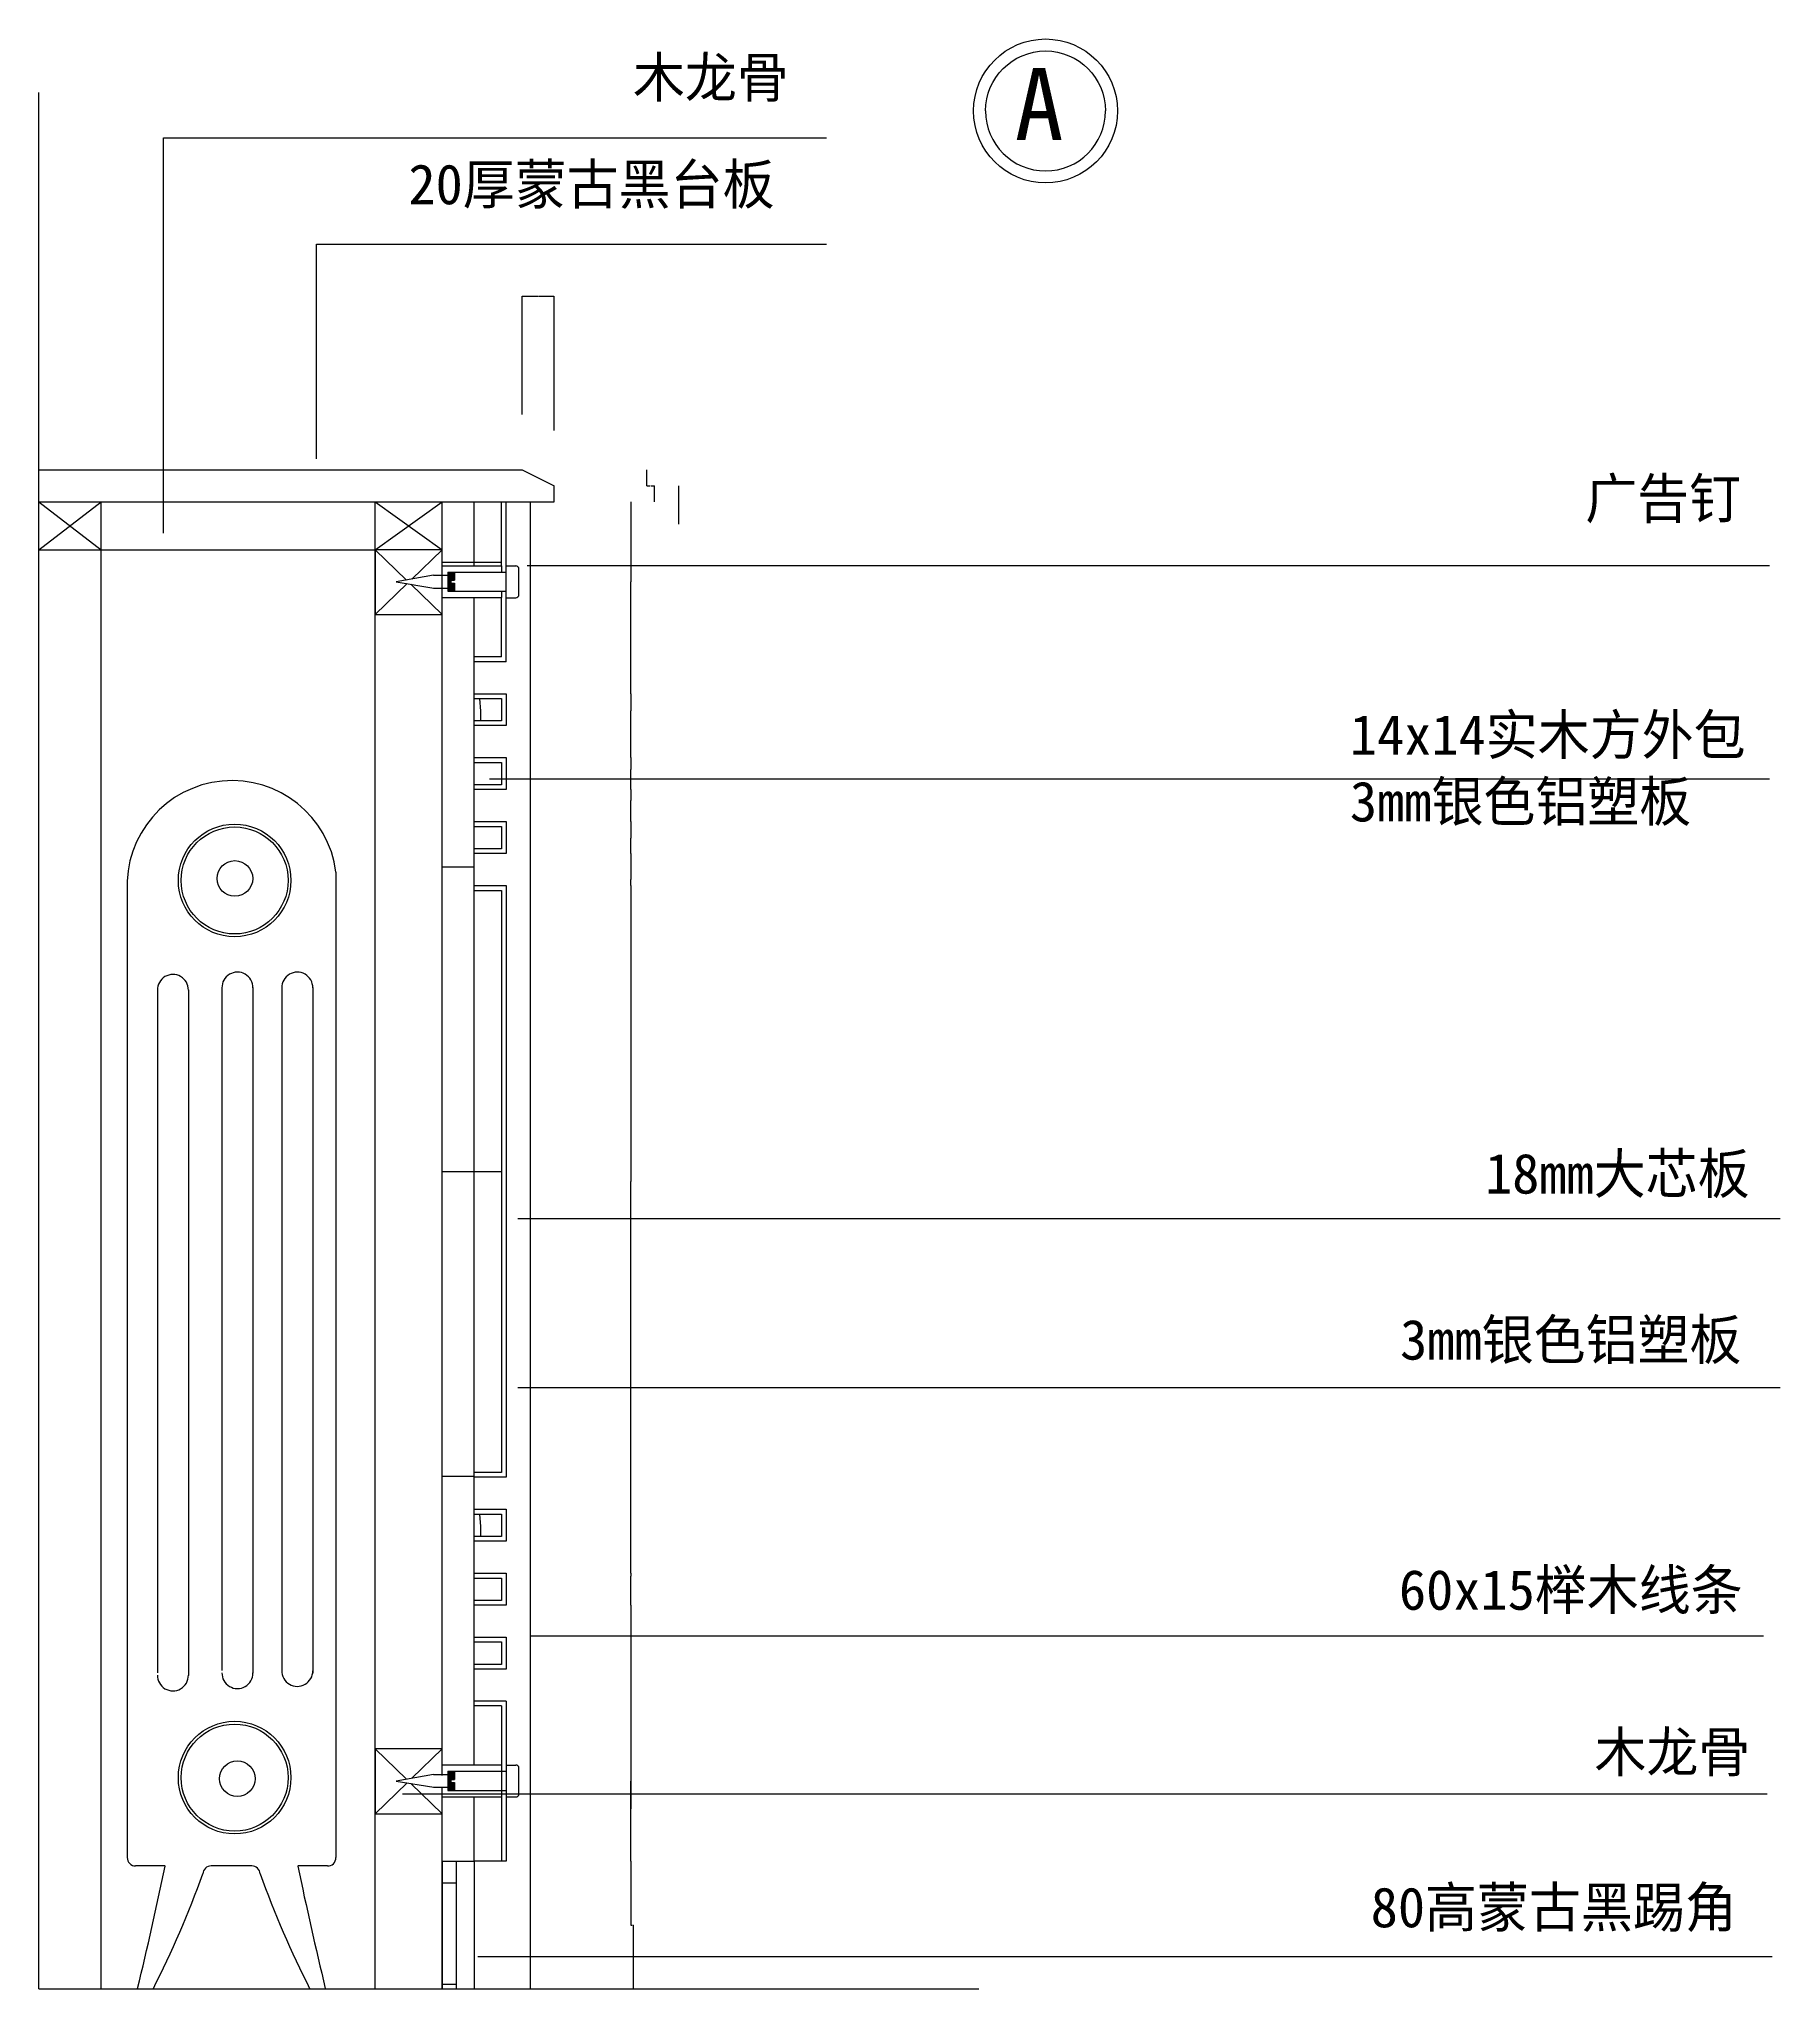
# Model space of a CAD drawing. Header units: metres. Extents: x 255888 to 260244, y 1005 to 5882.
import ezdxf

# ---------------------------------------------------------------- set-up
doc = ezdxf.new("R2010")
doc.units = ezdxf.units.M
for name, color, linetype in [('12', 1, 'Continuous'), ('15', 2, 'Continuous'), ('17', 1, 'Continuous'), ('19', 8, 'Continuous'), ('20', 1, 'Continuous'), ('8', 7, 'Continuous'), ('LAYER1', 8, 'Continuous'), ('LAYER3', 8, 'Continuous')]:
    doc.layers.add(name, color=color, linetype=linetype)
doc.dimstyles.get("Standard").update_dxf_attribs({"dimtxt": 2.5, "dimasz": 2.5, "dimexe": 1.25, "dimexo": 0.625, "dimtad": 1, "dimcen": 2.5, "dimazin": 3, "dimtfac": 1, "dimtmove": 0, "dimatfit": 3})

# ---------------------------------------------------------------- blocks, each defined once
blk = doc.blocks.new('HY-4')
at = {"layer": '20'}
for points in [[(-5, 0, -1), (5, 0, -1)], [(-5, 0, 1), (5, 0, 1)]]:
    blk.add_lwpolyline(points, format="xyb", dxfattribs=at)
blk.add_circle((0, 0), 6, dxfattribs=at)
blk.add_circle((0, 0), 6, dxfattribs=at)
blk = doc.blocks.new('_CLOSEDFILLED')
at = {"color": 0, "linetype": 'BYBLOCK'}
blk.add_solid([(-1, 0), (0, 0), (-1, 0)], dxfattribs=at)
blk = doc.blocks.new('*D1')
for p, q in [((257368.6, 3844.55), (257368.6, 3779.76)), ((257368.35, 3779.76), (257368.1, 3779.76)), ((257368.6, 3764.55), (257368.6, 3779.76)), ((257368.6, 3779.76), (257368.6, 3779.76)), ((257368.85, 3779.76), (257369.1, 3779.76))]:
    blk.add_line(p, q)
at = {"layer": 'Defpoints'}
for p in [(257368.6, 3844.55), (257368.6, 3779.76), (257368.6, 3764.55)]:
    blk.add_point(p, dxfattribs=at)
at = {"layer": 'LAYER1', "xscale": 0.25, "yscale": 0.25}
blk.add_blockref('_CLOSEDFILLED', (257368.6, 3779.76), dxfattribs=at)
at = {"layer": 'LAYER1', "xscale": 0.25, "yscale": 0.25, "rotation": 180}
blk.add_blockref('_CLOSEDFILLED', (257368.6, 3779.76), dxfattribs=at)
at = {"layer": 'LAYER1', "insert": (257368.6, 3780.885), "char_height": 1, "attachment_point": 5}
blk.add_mtext('20', dxfattribs=at)
blk = doc.blocks.new('*D2')
for p, q in [((257368.6, 3764.55), (257368.6, 3024.55)), ((257368.35, 3024.55), (257368.1, 3024.55)), ((257368.6, 2284.55), (257368.6, 3024.55)), ((257368.6, 3024.55), (257368.6, 3024.55)), ((257368.85, 3024.55), (257369.1, 3024.55))]:
    blk.add_line(p, q)
at = {"layer": 'Defpoints'}
for p in [(257368.6, 3764.55), (257368.6, 3024.55), (257368.6, 2284.55)]:
    blk.add_point(p, dxfattribs=at)
at = {"layer": 'LAYER1', "xscale": 0.25, "yscale": 0.25}
blk.add_blockref('_CLOSEDFILLED', (257368.6, 3024.55), dxfattribs=at)
at = {"layer": 'LAYER1', "xscale": 0.25, "yscale": 0.25, "rotation": 180}
blk.add_blockref('_CLOSEDFILLED', (257368.6, 3024.55), dxfattribs=at)
at = {"layer": 'LAYER1', "insert": (257368.6, 3025.675), "char_height": 1, "attachment_point": 5}
blk.add_mtext('370', dxfattribs=at)
blk = doc.blocks.new('*D3')
for p, q in [((257368.6, 1324.55), (257368.6, 1164.55)), ((257368.85, 1164.55), (257371.085, 1164.55)), ((257373.085, 1164.55), (257375.32, 1164.55)), ((257375.57, 1004.55), (257375.57, 1164.55))]:
    blk.add_line(p, q)
at = {"layer": 'Defpoints'}
for p in [(257368.6, 1324.55), (257368.6, 1164.55), (257375.57, 1004.55)]:
    blk.add_point(p, dxfattribs=at)
at = {"layer": 'LAYER1', "xscale": 0.25, "yscale": 0.25, "rotation": 180}
blk.add_blockref('_CLOSEDFILLED', (257368.6, 1164.55), dxfattribs=at)
at = {"layer": 'LAYER1', "xscale": 0.25, "yscale": 0.25}
blk.add_blockref('_CLOSEDFILLED', (257375.57, 1164.55), dxfattribs=at)
at = {"layer": 'LAYER1', "insert": (257372.085, 1164.55), "char_height": 1, "attachment_point": 5}
blk.add_mtext('80', dxfattribs=at)
blk = doc.blocks.new('*D4')
for p, q in [((257368.35, 2663.28), (257368.1, 2663.28)), ((257368.6, 2284.55), (257368.6, 2663.28)), ((257368.6, 2204.55), (257368.6, 2663.28)), ((257368.6, 2663.28), (257368.6, 2663.28)), ((257368.85, 2663.28), (257369.1, 2663.28))]:
    blk.add_line(p, q)
at = {"layer": 'Defpoints'}
for p in [(257368.6, 2663.28), (257368.6, 2284.55), (257368.6, 2204.55)]:
    blk.add_point(p, dxfattribs=at)
at = {"layer": 'LAYER1', "xscale": 0.25, "yscale": 0.25}
blk.add_blockref('_CLOSEDFILLED', (257368.6, 2663.28), dxfattribs=at)
at = {"layer": 'LAYER1', "xscale": 0.25, "yscale": 0.25, "rotation": 180}
blk.add_blockref('_CLOSEDFILLED', (257368.6, 2663.28), dxfattribs=at)
at = {"layer": 'LAYER1', "insert": (257368.6, 2664.405), "char_height": 1, "attachment_point": 5}
blk.add_mtext('20', dxfattribs=at)
blk = doc.blocks.new('*D5')
for p, q in [((257368.35, 2465.76), (257368.1, 2465.76)), ((257368.6, 2204.55), (257368.6, 2465.76)), ((257368.6, 2124.55), (257368.6, 2465.76)), ((257368.6, 2465.76), (257368.6, 2465.76)), ((257368.85, 2465.76), (257369.1, 2465.76))]:
    blk.add_line(p, q)
at = {"layer": 'Defpoints'}
for p in [(257368.6, 2465.76), (257368.6, 2204.55), (257368.6, 2124.55)]:
    blk.add_point(p, dxfattribs=at)
at = {"layer": 'LAYER1', "xscale": 0.25, "yscale": 0.25}
blk.add_blockref('_CLOSEDFILLED', (257368.6, 2465.76), dxfattribs=at)
at = {"layer": 'LAYER1', "xscale": 0.25, "yscale": 0.25, "rotation": 180}
blk.add_blockref('_CLOSEDFILLED', (257368.6, 2465.76), dxfattribs=at)
at = {"layer": 'LAYER1', "insert": (257368.6, 2466.885), "char_height": 1, "attachment_point": 5}
blk.add_mtext('20', dxfattribs=at)
blk = doc.blocks.new('*D6')
for p, q in [((257368.6, 1964.55), (257368.6, 1830.87)), ((257368.6, 1884.55), (257368.6, 1830.87)), ((257368.35, 1830.87), (257368.1, 1830.87)), ((257368.6, 1830.87), (257368.6, 1830.87)), ((257368.85, 1830.87), (257369.1, 1830.87))]:
    blk.add_line(p, q)
at = {"layer": 'Defpoints'}
for p in [(257368.6, 1964.55), (257368.6, 1884.55), (257368.6, 1830.87)]:
    blk.add_point(p, dxfattribs=at)
at = {"layer": 'LAYER1', "xscale": 0.25, "yscale": 0.25}
blk.add_blockref('_CLOSEDFILLED', (257368.6, 1830.87), dxfattribs=at)
at = {"layer": 'LAYER1', "xscale": 0.25, "yscale": 0.25, "rotation": 180}
blk.add_blockref('_CLOSEDFILLED', (257368.6, 1830.87), dxfattribs=at)
at = {"layer": 'LAYER1', "insert": (257368.6, 1831.995), "char_height": 1, "attachment_point": 5}
blk.add_mtext('20', dxfattribs=at)
blk = doc.blocks.new('*D7')
for p, q in [((257368.6, 1884.55), (257368.6, 1650.28)), ((257368.6, 1804.55), (257368.6, 1650.28)), ((257368.35, 1650.28), (257368.1, 1650.28)), ((257368.6, 1650.28), (257368.6, 1650.28)), ((257368.85, 1650.28), (257369.1, 1650.28))]:
    blk.add_line(p, q)
at = {"layer": 'Defpoints'}
for p in [(257368.6, 1884.55), (257368.6, 1804.55), (257368.6, 1650.28)]:
    blk.add_point(p, dxfattribs=at)
at = {"layer": 'LAYER1', "xscale": 0.25, "yscale": 0.25}
blk.add_blockref('_CLOSEDFILLED', (257368.6, 1650.28), dxfattribs=at)
at = {"layer": 'LAYER1', "xscale": 0.25, "yscale": 0.25, "rotation": 180}
blk.add_blockref('_CLOSEDFILLED', (257368.6, 1650.28), dxfattribs=at)
at = {"layer": 'LAYER1', "insert": (257368.6, 1651.405), "char_height": 1, "attachment_point": 5}
blk.add_mtext('20', dxfattribs=at)
blk = doc.blocks.new('*D8')
for p, q in [((257368.6, 1804.55), (257368.6, 1455.58)), ((257368.6, 1724.55), (257368.6, 1455.58)), ((257368.35, 1455.58), (257368.1, 1455.58)), ((257368.6, 1455.58), (257368.6, 1455.58)), ((257368.85, 1455.58), (257369.1, 1455.58))]:
    blk.add_line(p, q)
at = {"layer": 'Defpoints'}
for p in [(257368.6, 1804.55), (257368.6, 1724.55), (257368.6, 1455.58)]:
    blk.add_point(p, dxfattribs=at)
at = {"layer": 'LAYER1', "xscale": 0.25, "yscale": 0.25}
blk.add_blockref('_CLOSEDFILLED', (257368.6, 1455.58), dxfattribs=at)
at = {"layer": 'LAYER1', "xscale": 0.25, "yscale": 0.25, "rotation": 180}
blk.add_blockref('_CLOSEDFILLED', (257368.6, 1455.58), dxfattribs=at)
at = {"layer": 'LAYER1', "insert": (257368.6, 1456.705), "char_height": 1, "attachment_point": 5}
blk.add_mtext('20', dxfattribs=at)
blk = doc.blocks.new('*D9')
for p, q in [((257368.6, 1724.55), (257368.6, 1524.55)), ((257368.35, 1524.55), (257368.1, 1524.55)), ((257368.6, 1324.55), (257368.6, 1524.55)), ((257368.6, 1524.55), (257368.6, 1524.55)), ((257368.85, 1524.55), (257369.1, 1524.55))]:
    blk.add_line(p, q)
at = {"layer": 'Defpoints'}
for p in [(257368.6, 1724.55), (257368.6, 1524.55), (257368.6, 1324.55)]:
    blk.add_point(p, dxfattribs=at)
at = {"layer": 'LAYER1', "xscale": 0.25, "yscale": 0.25}
blk.add_blockref('_CLOSEDFILLED', (257368.6, 1524.55), dxfattribs=at)
at = {"layer": 'LAYER1', "xscale": 0.25, "yscale": 0.25, "rotation": 180}
blk.add_blockref('_CLOSEDFILLED', (257368.6, 1524.55), dxfattribs=at)
at = {"layer": 'LAYER1', "insert": (257368.6, 1525.675), "char_height": 1, "attachment_point": 5}
blk.add_mtext('100', dxfattribs=at)
blk = doc.blocks.new('*D10')
for p, q in [((257368.35, 2242.84), (257368.1, 2242.84)), ((257368.6, 2124.55), (257368.6, 2242.84)), ((257368.6, 2044.55), (257368.6, 2242.84)), ((257368.6, 2242.84), (257368.6, 2242.84)), ((257368.85, 2242.84), (257369.1, 2242.84))]:
    blk.add_line(p, q)
at = {"layer": 'Defpoints'}
for p in [(257368.6, 2242.84), (257368.6, 2124.55), (257368.6, 2044.55)]:
    blk.add_point(p, dxfattribs=at)
at = {"layer": 'LAYER1', "xscale": 0.25, "yscale": 0.25}
blk.add_blockref('_CLOSEDFILLED', (257368.6, 2242.84), dxfattribs=at)
at = {"layer": 'LAYER1', "xscale": 0.25, "yscale": 0.25, "rotation": 180}
blk.add_blockref('_CLOSEDFILLED', (257368.6, 2242.84), dxfattribs=at)
at = {"layer": 'LAYER1', "insert": (257368.6, 2243.965), "char_height": 1, "attachment_point": 5}
blk.add_mtext('20', dxfattribs=at)
blk = doc.blocks.new('*D11')
for p, q in [((257368.35, 2036.86), (257368.1, 2036.86)), ((257368.6, 2044.55), (257368.6, 2036.86)), ((257368.6, 1964.55), (257368.6, 2036.86)), ((257368.6, 2036.86), (257368.6, 2036.86)), ((257368.85, 2036.86), (257369.1, 2036.86))]:
    blk.add_line(p, q)
at = {"layer": 'Defpoints'}
for p in [(257368.6, 2044.55), (257368.6, 2036.86), (257368.6, 1964.55)]:
    blk.add_point(p, dxfattribs=at)
at = {"layer": 'LAYER1', "xscale": 0.25, "yscale": 0.25}
blk.add_blockref('_CLOSEDFILLED', (257368.6, 2036.86), dxfattribs=at)
at = {"layer": 'LAYER1', "xscale": 0.25, "yscale": 0.25, "rotation": 180}
blk.add_blockref('_CLOSEDFILLED', (257368.6, 2036.86), dxfattribs=at)
at = {"layer": 'LAYER1', "insert": (257368.6, 2037.985), "char_height": 1, "attachment_point": 5}
blk.add_mtext('20', dxfattribs=at)
blk = doc.blocks.new('*D12')
for p, q in [((257096.61, 4942.47), (257096.61, 5238.52)), ((257096.86, 5238.52), (257135.61, 5238.52)), ((257137.61, 5238.52), (257176.36, 5238.52)), ((257176.61, 4902.47), (257176.61, 5238.52))]:
    blk.add_line(p, q)
at = {"layer": 'Defpoints'}
for p in [(257096.61, 5238.52), (257096.61, 4942.47), (257176.61, 4902.47)]:
    blk.add_point(p, dxfattribs=at)
at = {"layer": 'LAYER1', "xscale": 0.25, "yscale": 0.25, "rotation": 180}
blk.add_blockref('_CLOSEDFILLED', (257096.61, 5238.52), dxfattribs=at)
at = {"layer": 'LAYER1', "xscale": 0.25, "yscale": 0.25}
blk.add_blockref('_CLOSEDFILLED', (257176.61, 5238.52), dxfattribs=at)
at = {"layer": 'LAYER1', "insert": (257136.61, 5238.52), "char_height": 1, "attachment_point": 5}
blk.add_mtext('20', dxfattribs=at)
blk = doc.blocks.new('*D13')
for p, q in [((257368.6, 4724.55), (257368.6, 4524.55)), ((257368.35, 4524.55), (257368.1, 4524.55)), ((257368.6, 4324.55), (257368.6, 4524.55)), ((257368.6, 4524.55), (257368.6, 4524.55)), ((257368.85, 4524.55), (257369.1, 4524.55))]:
    blk.add_line(p, q)
at = {"layer": 'Defpoints'}
for p in [(257368.6, 4724.55), (257368.6, 4524.55), (257368.6, 4324.55)]:
    blk.add_point(p, dxfattribs=at)
at = {"layer": 'LAYER1', "xscale": 0.25, "yscale": 0.25}
blk.add_blockref('_CLOSEDFILLED', (257368.6, 4524.55), dxfattribs=at)
at = {"layer": 'LAYER1', "xscale": 0.25, "yscale": 0.25, "rotation": 180}
blk.add_blockref('_CLOSEDFILLED', (257368.6, 4524.55), dxfattribs=at)
at = {"layer": 'LAYER1', "insert": (257368.6, 4525.675), "char_height": 1, "attachment_point": 5}
blk.add_mtext('100', dxfattribs=at)
blk = doc.blocks.new('*D14')
for p, q in [((257368.35, 4367.02), (257368.1, 4367.02)), ((257368.6, 4324.55), (257368.6, 4367.02)), ((257368.6, 4244.55), (257368.6, 4367.02)), ((257368.6, 4367.02), (257368.6, 4367.02)), ((257368.85, 4367.02), (257369.1, 4367.02))]:
    blk.add_line(p, q)
at = {"layer": 'Defpoints'}
for p in [(257368.6, 4367.02), (257368.6, 4324.55), (257368.6, 4244.55)]:
    blk.add_point(p, dxfattribs=at)
at = {"layer": 'LAYER1', "xscale": 0.25, "yscale": 0.25}
blk.add_blockref('_CLOSEDFILLED', (257368.6, 4367.02), dxfattribs=at)
at = {"layer": 'LAYER1', "xscale": 0.25, "yscale": 0.25, "rotation": 180}
blk.add_blockref('_CLOSEDFILLED', (257368.6, 4367.02), dxfattribs=at)
at = {"layer": 'LAYER1', "insert": (257368.6, 4368.145), "char_height": 1, "attachment_point": 5}
blk.add_mtext('20', dxfattribs=at)
blk = doc.blocks.new('*D15')
for p, q in [((257368.6, 4244.55), (257368.6, 4201.48)), ((257368.35, 4201.48), (257368.1, 4201.48)), ((257368.6, 4164.55), (257368.6, 4201.48)), ((257368.6, 4201.48), (257368.6, 4201.48)), ((257368.85, 4201.48), (257369.1, 4201.48))]:
    blk.add_line(p, q)
at = {"layer": 'Defpoints'}
for p in [(257368.6, 4244.55), (257368.6, 4201.48), (257368.6, 4164.55)]:
    blk.add_point(p, dxfattribs=at)
at = {"layer": 'LAYER1', "xscale": 0.25, "yscale": 0.25}
blk.add_blockref('_CLOSEDFILLED', (257368.6, 4201.48), dxfattribs=at)
at = {"layer": 'LAYER1', "xscale": 0.25, "yscale": 0.25, "rotation": 180}
blk.add_blockref('_CLOSEDFILLED', (257368.6, 4201.48), dxfattribs=at)
at = {"layer": 'LAYER1', "insert": (257368.6, 4202.605), "char_height": 1, "attachment_point": 5}
blk.add_mtext('20', dxfattribs=at)
blk = doc.blocks.new('*D16')
for p, q in [((257368.35, 4169.45), (257368.1, 4169.45)), ((257368.6, 4164.55), (257368.6, 4169.45)), ((257368.6, 4084.55), (257368.6, 4169.45)), ((257368.6, 4169.45), (257368.6, 4169.45)), ((257368.85, 4169.45), (257369.1, 4169.45))]:
    blk.add_line(p, q)
at = {"layer": 'Defpoints'}
for p in [(257368.6, 4169.45), (257368.6, 4164.55), (257368.6, 4084.55)]:
    blk.add_point(p, dxfattribs=at)
at = {"layer": 'LAYER1', "xscale": 0.25, "yscale": 0.25}
blk.add_blockref('_CLOSEDFILLED', (257368.6, 4169.45), dxfattribs=at)
at = {"layer": 'LAYER1', "xscale": 0.25, "yscale": 0.25, "rotation": 180}
blk.add_blockref('_CLOSEDFILLED', (257368.6, 4169.45), dxfattribs=at)
at = {"layer": 'LAYER1', "insert": (257368.6, 4170.575), "char_height": 1, "attachment_point": 5}
blk.add_mtext('20', dxfattribs=at)
blk = doc.blocks.new('*D17')
for p, q in [((257368.35, 4055.17), (257368.1, 4055.17)), ((257368.6, 4084.55), (257368.6, 4055.17)), ((257368.6, 4004.55), (257368.6, 4055.17)), ((257368.6, 4055.17), (257368.6, 4055.17)), ((257368.85, 4055.17), (257369.1, 4055.17))]:
    blk.add_line(p, q)
at = {"layer": 'Defpoints'}
for p in [(257368.6, 4084.55), (257368.6, 4055.17), (257368.6, 4004.55)]:
    blk.add_point(p, dxfattribs=at)
at = {"layer": 'LAYER1', "xscale": 0.25, "yscale": 0.25}
blk.add_blockref('_CLOSEDFILLED', (257368.6, 4055.17), dxfattribs=at)
at = {"layer": 'LAYER1', "xscale": 0.25, "yscale": 0.25, "rotation": 180}
blk.add_blockref('_CLOSEDFILLED', (257368.6, 4055.17), dxfattribs=at)
at = {"layer": 'LAYER1', "insert": (257368.6, 4056.295), "char_height": 1, "attachment_point": 5}
blk.add_mtext('20', dxfattribs=at)
blk = doc.blocks.new('*D18')
for p, q in [((257368.6, 4004.55), (257368.6, 3977.71)), ((257368.35, 3977.71), (257368.1, 3977.71)), ((257368.6, 3924.55), (257368.6, 3977.71)), ((257368.6, 3977.71), (257368.6, 3977.71)), ((257368.85, 3977.71), (257369.1, 3977.71))]:
    blk.add_line(p, q)
at = {"layer": 'Defpoints'}
for p in [(257368.6, 4004.55), (257368.6, 3977.71), (257368.6, 3924.55)]:
    blk.add_point(p, dxfattribs=at)
at = {"layer": 'LAYER1', "xscale": 0.25, "yscale": 0.25}
blk.add_blockref('_CLOSEDFILLED', (257368.6, 3977.71), dxfattribs=at)
at = {"layer": 'LAYER1', "xscale": 0.25, "yscale": 0.25, "rotation": 180}
blk.add_blockref('_CLOSEDFILLED', (257368.6, 3977.71), dxfattribs=at)
at = {"layer": 'LAYER1', "insert": (257368.6, 3978.835), "char_height": 1, "attachment_point": 5}
blk.add_mtext('20', dxfattribs=at)
blk = doc.blocks.new('*D19')
for p, q in [((257368.6, 3924.55), (257368.6, 3883.04)), ((257368.35, 3883.04), (257368.1, 3883.04)), ((257368.6, 3844.55), (257368.6, 3883.04)), ((257368.6, 3883.04), (257368.6, 3883.04)), ((257368.85, 3883.04), (257369.1, 3883.04))]:
    blk.add_line(p, q)
at = {"layer": 'Defpoints'}
for p in [(257368.6, 3924.55), (257368.6, 3883.04), (257368.6, 3844.55)]:
    blk.add_point(p, dxfattribs=at)
at = {"layer": 'LAYER1', "xscale": 0.25, "yscale": 0.25}
blk.add_blockref('_CLOSEDFILLED', (257368.6, 3883.04), dxfattribs=at)
at = {"layer": 'LAYER1', "xscale": 0.25, "yscale": 0.25, "rotation": 180}
blk.add_blockref('_CLOSEDFILLED', (257368.6, 3883.04), dxfattribs=at)
at = {"layer": 'LAYER1', "insert": (257368.6, 3884.165), "char_height": 1, "attachment_point": 5}
blk.add_mtext('20', dxfattribs=at)
blk = doc.blocks.new('*D20')
for p, q in [((257408.25, 4804.55), (257408.25, 4764.55)), ((257408.5, 4764.55), (257417.25, 4764.55)), ((257419.25, 4764.55), (257428, 4764.55)), ((257428.25, 4724.55), (257428.25, 4764.55))]:
    blk.add_line(p, q)
at = {"layer": 'Defpoints'}
for p in [(257408.25, 4804.55), (257408.25, 4764.55), (257428.25, 4724.55)]:
    blk.add_point(p, dxfattribs=at)
at = {"layer": 'LAYER1', "xscale": 0.25, "yscale": 0.25, "rotation": 180}
blk.add_blockref('_CLOSEDFILLED', (257408.25, 4764.55), dxfattribs=at)
at = {"layer": 'LAYER1', "xscale": 0.25, "yscale": 0.25}
blk.add_blockref('_CLOSEDFILLED', (257428.25, 4764.55), dxfattribs=at)
at = {"layer": 'LAYER1', "insert": (257418.25, 4764.55), "char_height": 1, "attachment_point": 5}
blk.add_mtext('20', dxfattribs=at)
blk = doc.blocks.new('*D21')
for p, q in [((257488.25, 4764.55), (257488.25, 4668.46)), ((257488.25, 4724.55), (257488.25, 4668.46)), ((257488, 4668.46), (257487.75, 4668.46)), ((257488.25, 4668.46), (257488.25, 4668.46)), ((257488.5, 4668.46), (257488.75, 4668.46))]:
    blk.add_line(p, q)
at = {"layer": 'Defpoints'}
for p in [(257488.25, 4764.55), (257488.25, 4724.55), (257488.25, 4668.46)]:
    blk.add_point(p, dxfattribs=at)
at = {"layer": 'LAYER1', "xscale": 0.25, "yscale": 0.25}
blk.add_blockref('_CLOSEDFILLED', (257488.25, 4668.46), dxfattribs=at)
at = {"layer": 'LAYER1', "xscale": 0.25, "yscale": 0.25, "rotation": 180}
blk.add_blockref('_CLOSEDFILLED', (257488.25, 4668.46), dxfattribs=at)
at = {"layer": 'LAYER1', "insert": (257488.25, 4669.585), "char_height": 1, "attachment_point": 5}
blk.add_mtext('10', dxfattribs=at)

msp = doc.modelspace()

# ---------------------------------------------------------------- hatches: boundary and pattern name
at = {"layer": 'LAYER3'}
h = msp.add_hatch(dxfattribs=at)
h.set_pattern_fill('CORK', scale=200)
h.paths.add_polyline_path([(256976.61, 4564.72), (257044.61, 4564.72), (257044.61, 4724.55), (256976.61, 4724.55)])
h.paths.add_polyline_path([(256976.61, 4336.55), (257044.61, 4336.55), (257044.61, 4484.72), (256976.61, 4484.72)])
h.paths.add_polyline_path([(257044.61, 3752.55), (256976.61, 3752.55), (256976.61, 2296.55), (257044.61, 2296.55), (257044.61, 3376.11)])
h.paths.add_polyline_path([(256976.61, 1565.03), (257044.61, 1565.03), (257044.61, 1712.55), (256976.61, 1712.55)])
h.paths.add_polyline_path([(256976.61, 1324.55), (257044.61, 1324.55), (257044.61, 1485.03), (256976.61, 1485.03)])
h.paths.add_polyline_path([(256976.61, 4484.72), (256896.61, 4484.72), (256896.61, 4442.73), (256896.61, 2069.67), (256976.61, 2069.67)])
h.paths.add_polyline_path([(256976.61, 4724.55), (256896.61, 4724.55), (256896.61, 4564.72), (256976.61, 4564.72)])
h.paths.add_polyline_path([(256896.61, 1775.98), (256976.61, 1775.98), (256976.61, 2069.67), (256896.61, 2069.67)])
h.paths.add_polyline_path([(256976.61, 1775.98), (256896.61, 1775.98), (256896.61, 1565.03), (256976.61, 1565.03)])
h.paths.add_polyline_path([(256896.61, 1324.55), (256948.72, 1324.55), (256976.61, 1324.55), (256976.61, 1485.03), (256896.61, 1485.03), (256896.61, 1443.04)])
h = msp.add_hatch(dxfattribs=at)
h.set_pattern_fill('DOLMIT', scale=40)
h.paths.add_polyline_path([(256932.61, 1324.55), (256896.61, 1324.55), (256896.61, 1004.55), (256932.61, 1004.55)])

# ---------------------------------------------------------------- linework, layer by layer
at = {"layer": '12'}
for p, q in [((255887.57, 4804.55), (257096.61, 4804.55)), ((257096.61, 4804.55), (257176.61, 4764.55)), ((257176.61, 4724.55), (257176.61, 4764.55)), ((255887.57, 4724.55), (256043.06, 4604.55)), ((255887.57, 4604.55), (256043.06, 4724.55)), ((255887.57, 4724.55), (257176.61, 4724.55)), ((256043.06, 1004.55), (256043.06, 4724.55)), ((256728.57, 1004.55), (256728.57, 4724.55)), ((256728.57, 4604.55), (256896.61, 4724.55)), ((256728.57, 4724.55), (256896.61, 4604.55)), ((256896.61, 1541.03), (256896.61, 4724.55)), ((256976.61, 4564.72), (256976.61, 4724.55)), ((257044.61, 4564.72), (257044.61, 4724.55)), ((257056.61, 4324.55), (257056.61, 4724.55)), ((255887.57, 4604.55), (256728.57, 4604.55)), ((256896.61, 4604.55), (256728.57, 4604.55)), ((256728.57, 4604.55), (256728.57, 4442.73)), ((256728.57, 4604.55), (256807.18, 4528.85)), ((256896.61, 4604.55), (256820.41, 4531.17)), ((256896.61, 4538.63), (256896.61, 4604.55)), ((256808.69, 4519.89), (256728.57, 4442.73)), ((256818.1, 4518.33), (256896.61, 4442.73)), ((256896.61, 4442.73), (256896.61, 4509.59)), ((256728.57, 4442.73), (256896.61, 4442.73)), ((256976.61, 1565.03), (256976.61, 4484.72)), ((257044.61, 4336.55), (257044.61, 4484.72)), ((257044.61, 4336.55), (256976.61, 4336.55)), ((257056.61, 4324.55), (256976.61, 4324.55)), ((256976.61, 4244.55), (257056.61, 4244.55)), ((257056.61, 4244.55), (257056.61, 4164.55)), ((256976.61, 4232.55), (257044.61, 4232.55)), ((257044.61, 4232.55), (257044.61, 4176.55)), ((257044.61, 4176.55), (256976.61, 4176.55)), ((257056.61, 4164.55), (256976.61, 4164.55)), ((256976.61, 4084.55), (257056.61, 4084.55)), ((256976.61, 4072.55), (257044.61, 4072.55)), ((257044.61, 4072.55), (257044.61, 4016.55)), ((257056.61, 4084.55), (257056.61, 4004.55)), ((257044.61, 4016.55), (256976.61, 4016.55)), ((257056.61, 4004.55), (256976.61, 4004.55)), ((256976.61, 3924.55), (257056.61, 3924.55)), ((256976.61, 3912.55), (257044.61, 3912.55)), ((257044.61, 3912.55), (257044.61, 3856.55)), ((257056.61, 3924.55), (257056.61, 3844.55)), ((257044.61, 3856.55), (256976.61, 3856.55)), ((257056.61, 3844.55), (256976.61, 3844.55)), ((256630.85, 3798.04), (256630.19, 1333.19)), ((256976.61, 3764.55), (257056.61, 3764.55)), ((257056.61, 3764.55), (257056.61, 3376.11)), ((256976.61, 3752.55), (257044.61, 3752.55)), ((257044.61, 3752.55), (257044.61, 3376.11)), ((257044.61, 3376.11), (257044.61, 2296.55)), ((257056.61, 3376.11), (257056.61, 2284.55)), ((257044.61, 2296.55), (256976.61, 2296.55)), ((257056.61, 2284.55), (256976.61, 2284.55)), ((256976.61, 2204.55), (257056.61, 2204.55)), ((257056.61, 2204.55), (257056.61, 2124.55)), ((256976.61, 2192.55), (257044.61, 2192.55)), ((257044.61, 2192.55), (257044.61, 2136.55)), ((257044.61, 2136.55), (256976.61, 2136.55)), ((257056.61, 2124.55), (256976.61, 2124.55)), ((256976.61, 2044.55), (257056.61, 2044.55)), ((256976.61, 2032.55), (257044.61, 2032.55)), ((257044.61, 2032.55), (257044.61, 1976.55)), ((257056.61, 2044.55), (257056.61, 1964.55)), ((257044.61, 1976.55), (256976.61, 1976.55)), ((257056.61, 1964.55), (256976.61, 1964.55)), ((256976.61, 1884.55), (257056.61, 1884.55)), ((256976.61, 1872.55), (257044.61, 1872.55)), ((257044.61, 1872.55), (257044.61, 1816.55)), ((257056.61, 1884.55), (257056.61, 1804.55)), ((257044.61, 1816.55), (256976.61, 1816.55)), ((257056.61, 1804.55), (256976.61, 1804.55)), ((257056.61, 1724.55), (256976.61, 1724.55)), ((257044.61, 1712.55), (256976.61, 1712.55)), ((257044.61, 1712.55), (257044.61, 1324.55)), ((257056.61, 1724.55), (257056.61, 1324.55)), ((256728.57, 1604.86), (256807.18, 1529.16)), ((256728.57, 1604.86), (256728.57, 1443.04)), ((256896.61, 1604.86), (256728.57, 1604.86)), ((256896.61, 1604.86), (256820.41, 1531.48)), ((256896.61, 1538.94), (256896.61, 1604.86)), ((256808.69, 1520.2), (256728.57, 1443.04)), ((256818.1, 1518.64), (256896.61, 1443.04)), ((256896.61, 1443.04), (256896.61, 1509.9)), ((256896.61, 1004.55), (256896.61, 1509.03)), ((256976.61, 1324.55), (256976.61, 1485.03)), ((256728.57, 1443.04), (256896.61, 1443.04)), ((256896.61, 1324.55), (256896.61, 1004.55)), ((256896.61, 1324.55), (256948.72, 1324.55)), ((256932.61, 1004.55), (256932.61, 1324.55)), ((256948.72, 1324.55), (256976.61, 1324.55)), ((256976.61, 1324.55), (256976.61, 1004.55)), ((257056.61, 1324.55), (256976.61, 1324.55))]:
    msp.add_line(p, q, dxfattribs=at)
at = {"layer": '15'}
for q in [(255887.57, 5748.01), (258239.58, 1004.55)]:
    msp.add_line((255887.57, 1004.55), q, dxfattribs=at)
at = {"layer": '17'}
for p, q in [((256875.02, 4540.72), (256781.6, 4524.38)), ((256875.02, 4540.72), (256911.1, 4540.72)), ((256896.61, 4564.72), (257044.61, 4564.72)), ((256911.1, 4548.72), (257056.22, 4548.72)), ((256911.1, 4548.72), (256911.1, 4500.72)), ((256911.1, 4548.72), (257038.93, 4548.72)), ((256911.1, 4548.72), (256911.1, 4528.42)), ((256911.1, 4548.54), (256927.1, 4548.54)), ((256911.1, 4547.54), (256927.1, 4547.54)), ((256911.1, 4546.54), (256927.1, 4546.54)), ((256911.1, 4545.54), (256927.1, 4545.54)), ((256911.1, 4544.54), (256927.1, 4544.54)), ((256911.1, 4543.54), (256927.1, 4543.54)), ((256911.1, 4542.54), (256927.1, 4542.54)), ((256911.1, 4541.54), (256927.1, 4541.54)), ((256911.1, 4540.54), (256927.1, 4540.54)), ((256911.1, 4539.54), (256927.1, 4539.54)), ((256911.1, 4538.54), (256927.1, 4538.54)), ((256911.1, 4537.54), (256927.1, 4537.54)), ((256911.1, 4536.54), (256927.1, 4536.54)), ((256912.41, 4548.72), (257056.61, 4548.72)), ((256927.1, 4548.72), (256927.1, 4528.42)), ((257044.61, 4564.72), (257044.61, 4548.72)), ((257056.61, 4564.41), (257080.61, 4564.41)), ((257088.61, 4492.55), (257088.61, 4556.41)), ((257088.61, 4492.55), (257088.61, 4556.41)), ((256781.6, 4524.38), (256876.08, 4508.72)), ((256875.02, 4508.72), (256911.1, 4508.72)), ((256911.1, 4535.54), (256927.1, 4535.54)), ((256911.1, 4534.54), (256927.1, 4534.54)), ((256911.1, 4533.54), (256927.1, 4533.54)), ((256911.1, 4532.54), (256927.1, 4532.54)), ((256911.1, 4531.54), (256927.1, 4531.54)), ((256911.1, 4530.54), (256927.1, 4530.54)), ((256911.1, 4529.54), (256927.1, 4529.54)), ((256911.1, 4528.54), (256927.1, 4528.54)), ((256911.1, 4527.54), (256918.34, 4527.54)), ((256911.1, 4526.54), (256918.34, 4526.54)), ((256911.1, 4525.54), (256918.34, 4525.54)), ((256911.1, 4524.54), (256918.34, 4524.54)), ((256911.1, 4523.54), (256918.34, 4523.54)), ((256911.1, 4522.54), (256918.34, 4522.54)), ((256911.1, 4521.54), (256918.34, 4521.54)), ((256911.1, 4520.54), (256927.1, 4520.54)), ((256911.1, 4519.54), (256927.1, 4519.54)), ((256911.1, 4518.54), (256927.1, 4518.54)), ((256911.1, 4517.54), (256927.1, 4517.54)), ((256911.1, 4516.54), (256927.1, 4516.54)), ((256911.1, 4515.54), (256927.1, 4515.54)), ((256911.1, 4514.54), (256927.1, 4514.54)), ((256911.1, 4513.54), (256927.1, 4513.54)), ((256911.1, 4512.54), (256927.1, 4512.54)), ((256911.1, 4511.54), (256927.1, 4511.54)), ((256911.1, 4510.54), (256927.1, 4510.54)), ((256911.1, 4509.54), (256927.1, 4509.54)), ((256911.1, 4508.54), (256927.1, 4508.54)), ((256911.1, 4507.54), (256927.1, 4507.54)), ((256911.1, 4506.54), (256927.1, 4506.54)), ((256911.1, 4505.54), (256927.1, 4505.54)), ((256911.1, 4504.54), (256927.1, 4504.54)), ((256911.1, 4503.54), (256927.1, 4503.54)), ((256911.1, 4502.54), (256927.1, 4502.54)), ((256911.1, 4501.54), (256927.1, 4501.54)), ((256911.1, 4500.72), (257038.93, 4500.72)), ((256912.41, 4500.72), (257056.61, 4500.72)), ((256912.41, 4500.72), (257056.61, 4500.72)), ((256918.34, 4528.42), (256918.34, 4520.98)), ((256927.1, 4528.42), (256918.34, 4528.42)), ((256918.34, 4520.98), (256927.1, 4520.98)), ((256927.1, 4520.98), (256927.1, 4500.72)), ((257044.61, 4500.72), (257044.61, 4484.72)), ((256896.61, 4484.72), (257044.61, 4484.72)), ((257027.62, 4484.72), (257027.62, 4484.72)), ((257056.61, 4484.55), (257080.61, 4484.55)), ((256108.38, 3749.67), (256108.38, 1333.19)), ((256183.91, 3502.61), (256183.91, 1795.3)), ((256261.53, 3503.71), (256261.53, 1788.78)), ((256345.35, 3508.37), (256345.35, 1801.06)), ((256422.97, 3509.48), (256422.97, 1794.54)), ((256495.27, 3508.37), (256495.27, 1801.07)), ((256572.89, 3509.48), (256572.89, 1794.54)), ((256896.61, 1565.03), (257044.61, 1565.03)), ((257044.61, 1565.03), (257044.61, 1549.03)), ((257056.61, 1564.72), (257080.61, 1564.72)), ((256875.02, 1541.03), (256781.6, 1524.69)), ((256781.6, 1524.69), (256876.08, 1509.03)), ((256875.02, 1541.03), (256911.1, 1541.03)), ((256911.1, 1549.03), (257056.22, 1549.03)), ((256911.1, 1549.03), (256911.1, 1528.73)), ((256911.1, 1549.03), (256911.1, 1501.03)), ((256911.1, 1549.03), (257038.93, 1549.03)), ((256911.1, 1548.85), (256927.1, 1548.85)), ((256911.1, 1547.85), (256927.1, 1547.85)), ((256911.1, 1546.85), (256927.1, 1546.85)), ((256911.1, 1545.85), (256927.1, 1545.85)), ((256911.1, 1544.85), (256927.1, 1544.85)), ((256911.1, 1543.85), (256927.1, 1543.85)), ((256911.1, 1542.85), (256927.1, 1542.85)), ((256911.1, 1541.85), (256927.1, 1541.85)), ((256911.1, 1540.85), (256927.1, 1540.85)), ((256911.1, 1539.85), (256927.1, 1539.85)), ((256911.1, 1538.85), (256927.1, 1538.85)), ((256911.1, 1537.85), (256927.1, 1537.85)), ((256911.1, 1536.85), (256927.1, 1536.85)), ((256911.1, 1535.85), (256927.1, 1535.85)), ((256911.1, 1534.85), (256927.1, 1534.85)), ((256911.1, 1533.85), (256927.1, 1533.85)), ((256911.1, 1532.85), (256927.1, 1532.85)), ((256911.1, 1531.85), (256927.1, 1531.85)), ((256911.1, 1530.85), (256927.1, 1530.85)), ((256911.1, 1529.85), (256927.1, 1529.85)), ((256911.1, 1528.85), (256927.1, 1528.85)), ((256911.1, 1527.85), (256918.34, 1527.85)), ((256911.1, 1526.85), (256918.34, 1526.85)), ((256911.1, 1525.85), (256918.34, 1525.85)), ((256911.1, 1524.85), (256918.34, 1524.85)), ((256911.1, 1523.85), (256918.34, 1523.85)), ((256911.1, 1522.85), (256918.34, 1522.85)), ((256911.1, 1521.85), (256918.34, 1521.85)), ((256911.1, 1520.85), (256927.1, 1520.85)), ((256911.1, 1519.85), (256927.1, 1519.85)), ((256911.1, 1518.85), (256927.1, 1518.85)), ((256911.1, 1517.85), (256927.1, 1517.85)), ((256911.1, 1516.85), (256927.1, 1516.85)), ((256911.1, 1515.85), (256927.1, 1515.85)), ((256911.1, 1514.85), (256927.1, 1514.85)), ((256911.1, 1513.85), (256927.1, 1513.85)), ((256911.1, 1512.85), (256927.1, 1512.85)), ((256912.41, 1549.03), (257056.61, 1549.03)), ((256927.1, 1528.73), (256918.34, 1528.73)), ((256918.34, 1528.73), (256918.34, 1521.29)), ((256918.34, 1521.29), (256927.1, 1521.29)), ((256927.1, 1549.03), (256927.1, 1528.73)), ((256927.1, 1521.29), (256927.1, 1501.03)), ((257088.61, 1492.86), (257088.61, 1556.72)), ((257088.61, 1492.86), (257088.61, 1556.72)), ((256875.02, 1509.03), (256911.1, 1509.03)), ((256896.61, 1485.03), (257044.61, 1485.03)), ((256911.1, 1511.85), (256927.1, 1511.85)), ((256911.1, 1510.85), (256927.1, 1510.85)), ((256911.1, 1509.85), (256927.1, 1509.85)), ((256911.1, 1508.85), (256927.1, 1508.85)), ((256911.1, 1507.85), (256927.1, 1507.85)), ((256911.1, 1506.85), (256927.1, 1506.85)), ((256911.1, 1505.85), (256927.1, 1505.85)), ((256911.1, 1504.85), (256927.1, 1504.85)), ((256911.1, 1503.85), (256927.1, 1503.85)), ((256911.1, 1502.85), (256927.1, 1502.85)), ((256911.1, 1501.85), (256927.1, 1501.85)), ((256911.1, 1501.03), (257038.93, 1501.03)), ((256912.41, 1501.03), (257056.61, 1501.03)), ((256912.41, 1501.03), (257056.61, 1501.03)), ((257027.62, 1485.03), (257027.62, 1485.03)), ((257044.61, 1501.03), (257044.61, 1485.03)), ((257056.61, 1484.86), (257080.61, 1484.86)), ((256203.41, 1312.19), (256129.38, 1312.19)), ((256420.17, 1312.19), (256318.4, 1312.19)), ((256609.19, 1312.19), (256535.16, 1312.19))]:
    msp.add_line(p, q, dxfattribs=at)
for centre, radius in [((256377.19, 3777.33), 140.83), ((256377.19, 3777.33), 133.83), ((256377.8, 3782.26), 44.61), ((256377.19, 1533.25), 140.83), ((256377.19, 1533.25), 133.83), ((256383.89, 1530.57), 44.61)]:
    msp.add_circle(centre, radius, dxfattribs=at)
for centre, radius, start, end in [((257080.61, 4556.41), 8, 0, 90), ((257080.61, 4556.41), 8, 0, 90), ((257080.61, 4492.55), 8, 270, 0), ((257080.61, 4492.55), 8, 270, 0), ((256370.47, 3764.58), 262.52, 7.32, 183.26), ((256222.72, 3503.43), 38.81, 359.58, 181.21), ((256384.16, 3509.19), 38.81, 359.58, 181.21), ((256534.07, 3509.19), 38.81, 359.58, 181.21), ((256222.72, 1789.06), 38.81, 178.79, 0.42), ((256384.16, 1794.82), 38.81, 178.79, 0.42), ((256534.07, 1800.25), 38.81, 178.79, 0.42), ((257080.61, 1556.72), 8, 0, 90), ((257080.61, 1556.72), 8, 0, 90), ((257080.61, 1492.86), 8, 270, 0), ((257080.61, 1492.86), 8, 270, 0), ((256129.38, 1333.19), 21, 180, 270), ((256610.51, 1331.88), 19.73, 266.18, 3.81), ((245392.28, 3582.47), 11046.93, 346.51, 348.14), ((253983.6, 2121.03), 2457.65, 332.98, 340.3), ((256318.4, 1291.19), 21, 90, 175.84), ((256420.17, 1291.19), 21, 4.16, 90), ((258754.98, 2121.03), 2457.65, 199.7, 207.02), ((267346.29, 3582.47), 11046.93, 191.86, 193.49)]:
    msp.add_arc(centre, radius, start, end, dxfattribs=at)
at = {"layer": '19'}
for p, q in [((257116.61, 4724.55), (257116.61, 1004.55)), ((256990.3, 4232.55), (256992.87, 4201.2)), ((256992.87, 4201.2), (256992.87, 4176.55)), ((256990.3, 2192.55), (256992.87, 2161.2)), ((256992.87, 2161.2), (256992.87, 2136.55))]:
    msp.add_line(p, q, dxfattribs=at)
at = {"layer": 'LAYER1'}
msp.add_line((256896.61, 1324.55), (256896.61, 1324.55), dxfattribs=at)

# ---------------------------------------------------------------- block references
at = {"layer": '8', "xscale": 30, "yscale": 30, "zscale": 30}
msp.add_blockref('HY-4', (258406.48, 5702.12), dxfattribs=at)

# ---------------------------------------------------------------- texts
msp.add_text('A', height=180).set_placement((258329.16, 5629.29))
at = {"layer": 'LAYER1', "char_height": 100, "attachment_point": 1}
for s, insert in [('木龙骨', (257373.94, 5835.9)), ('20厚蒙古黑台板', (256812.08, 5568.76)), ('广告钉', (259757.08, 4783.1)), ('14x14实木方外包\\P3mm银色铝塑板', (259168.09, 4191.66)), ('18mm大芯板', (259506.21, 3094.1)), ('3mm银色铝塑板', (259293.72, 2678.82)), ('60x15榉木线条', (259290.85, 2053.09)), ('木龙骨', (259780.11, 1647.43)), ('80高蒙古黑踢角', (259220.19, 1258.88))]:
    msp.add_mtext(s, dxfattribs=dict(at, insert=insert))

# ---------------------------------------------------------------- dimensions: what is measured, and where the dimension line sits
at = {"layer": 'LAYER1'}
for base, p1, p2, text, picture, middle in [((257096.61, 5238.52), (257096.61, 4942.47), (257176.61, 4902.47), '20', '*D12', (257136.61, 5238.52)), ((257408.25, 4764.55), (257408.25, 4804.55), (257428.25, 4724.55), '20', '*D20', (257418.25, 4764.55)), ((257488.25, 4668.46), (257488.25, 4764.55), (257488.25, 4724.55), '10', '*D21', (257488.25, 4669.585)), ((257368.6, 4524.55), (257368.6, 4724.55), (257368.6, 4324.55), '100', '*D13', (257368.6, 4525.675)), ((257368.6, 4367.02), (257368.6, 4324.55), (257368.6, 4244.55), '20', '*D14', (257368.6, 4368.145)), ((257368.6, 4201.48), (257368.6, 4244.55), (257368.6, 4164.55), '20', '*D15', (257368.6, 4202.605)), ((257368.6, 4169.45), (257368.6, 4164.55), (257368.6, 4084.55), '20', '*D16', (257368.6, 4170.575)), ((257368.6, 4055.17), (257368.6, 4084.55), (257368.6, 4004.55), '20', '*D17', (257368.6, 4056.295)), ((257368.6, 3977.71), (257368.6, 4004.55), (257368.6, 3924.55), '20', '*D18', (257368.6, 3978.835)), ((257368.6, 3883.04), (257368.6, 3924.55), (257368.6, 3844.55), '20', '*D19', (257368.6, 3884.165)), ((257368.6, 3779.76), (257368.6, 3844.55), (257368.6, 3764.55), '20', '*D1', (257368.6, 3780.885)), ((257368.6, 3024.55), (257368.6, 3764.55), (257368.6, 2284.55), '370', '*D2', (257368.6, 3025.675)), ((257368.6, 2663.28), (257368.6, 2284.55), (257368.6, 2204.55), '20', '*D4', (257368.6, 2664.405)), ((257368.6, 2465.76), (257368.6, 2204.55), (257368.6, 2124.55), '20', '*D5', (257368.6, 2466.885)), ((257368.6, 2242.84), (257368.6, 2124.55), (257368.6, 2044.55), '20', '*D10', (257368.6, 2243.965)), ((257368.6, 2036.86), (257368.6, 2044.55), (257368.6, 1964.55), '20', '*D11', (257368.6, 2037.985)), ((257368.6, 1830.87), (257368.6, 1964.55), (257368.6, 1884.55), '20', '*D6', (257368.6, 1831.995)), ((257368.6, 1650.28), (257368.6, 1884.55), (257368.6, 1804.55), '20', '*D7', (257368.6, 1651.405)), ((257368.6, 1455.58), (257368.6, 1804.55), (257368.6, 1724.55), '20', '*D8', (257368.6, 1456.705)), ((257368.6, 1524.55), (257368.6, 1724.55), (257368.6, 1324.55), '100', '*D9', (257368.6, 1525.675)), ((257368.6, 1164.55), (257368.6, 1324.55), (257375.57, 1004.55), '80', '*D3', (257372.085, 1164.55))]:
    dim = msp.add_linear_dim(base=base, p1=p1, p2=p2, text=text, dimstyle='Standard', dxfattribs=at)
    dim.commit()
    dim.dimension.update_dxf_attribs({"geometry": picture, "text_midpoint": middle})

# ---------------------------------------------------------------- leaders
for points in [[(256198.94, 4646.29), (256198.94, 5634.62), (257858.43, 5634.62)], [(256582.4, 4831.7), (256582.4, 5368.59), (257858.43, 5368.59)], [(257109.18, 4564.97), (260217.85, 4564.97)], [(257015.17, 4031.69), (260217.93, 4031.69)], [(257086.03, 2931.5), (260244.49, 2931.5)], [(257086.03, 2509.35), (260244.49, 2509.35)], [(257117.39, 1887.69), (260202.87, 1887.69)], [(256797.68, 1492.78), (260212.47, 1492.78)], [(256985.58, 1086.07), (260224.62, 1086.07)]]:
    msp.add_leader(points, dimstyle='Standard', dxfattribs=at)

doc.saveas('drawing.dxf')
